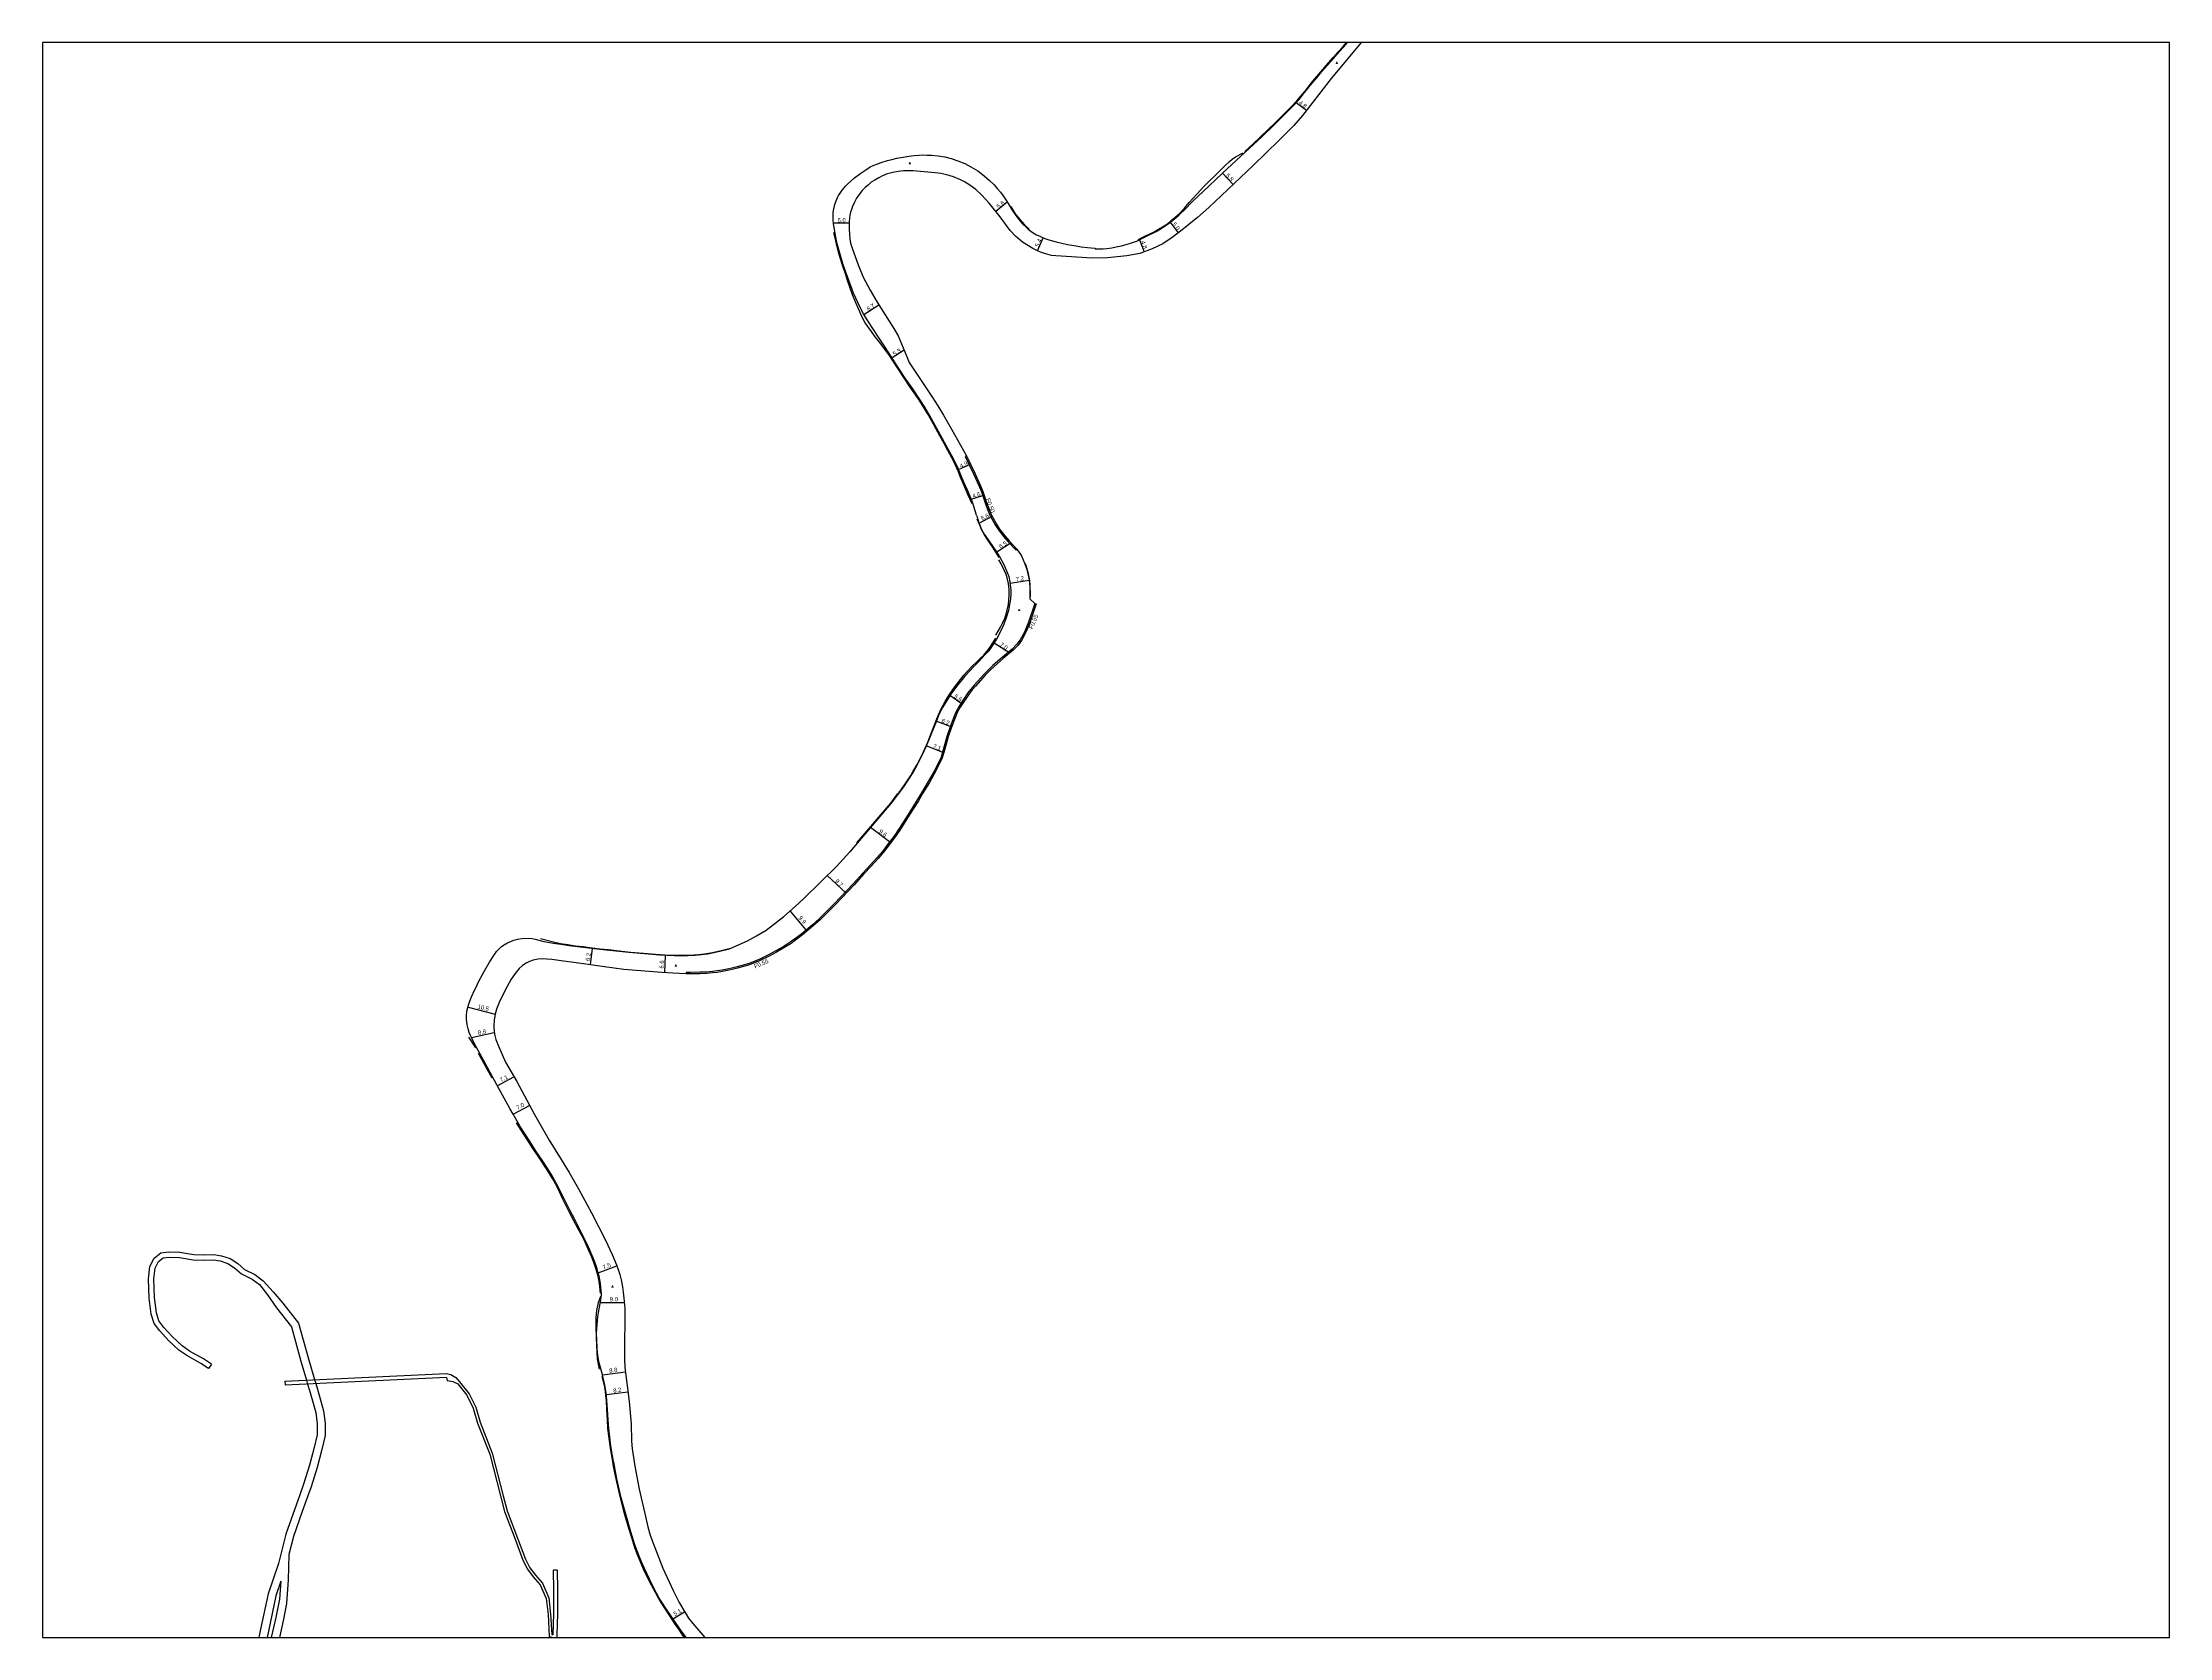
# Model space of a CAD drawing. Header units: metres. Extents: x -16001 to -12000, y -96000 to -93000.
# Drawn here: x -16000 to -15200, y -96000 to -95400 of the extents above; entities that cross this region are included whole.
import ezdxf

# ---------------------------------------------------------------- set-up
doc = ezdxf.new("R2010")
doc.units = ezdxf.units.M
doc.header["$LTSCALE"] = 2.5
for name, color, linetype in [('側溝・桝', 7, 'Continuous'), ('図郭', 7, 'Continuous'), ('幅員', 7, 'Continuous'), ('歩道・分離帯・安全施設', 7, 'Continuous'), ('舗装', 7, 'Continuous'), ('道路', 7, 'Continuous')]:
    doc.layers.add(name, color=color, linetype=linetype)
doc.styles.get("Standard").update_dxf_attribs({"font": ''})
doc.styles.add('YOKO_DECO', font='txt.shx', dxfattribs={"bigfont": 'extfont.shx'})
doc.styles.get('Standard').set_extended_font_data('@MS PGothic')

msp = doc.modelspace()

# ---------------------------------------------------------------- linework, layer by layer
at = {"layer": '側溝・桝'}
for points in [[(-15652.46, -95555.45), (-15652.93, -95555.67), (-15651.43, -95558.84), (-15649.87, -95562.24), (-15647.71, -95566.94), (-15646.79, -95569.03), (-15645.14, -95573.93), (-15644.33, -95576.25)], [(-15644.33, -95576.25), (-15643.53, -95577.99), (-15641.65, -95581.48), (-15640.43, -95583.35), (-15638.42, -95585.89), (-15636.81, -95587.78), (-15633.85, -95590.92), (-15633.48, -95590.56)], [(-15626.79, -95611), (-15629.1, -95618.06), (-15630.13, -95620.52), (-15630.7, -95621.77), (-15632.28, -95624.69), (-15633.48, -95626.35), (-15635.31, -95628.16), (-15638.87, -95631.21), (-15642.52, -95634.4), (-15643.93, -95635.71), (-15645.79, -95637.58), (-15649.55, -95641.76), (-15650.79, -95643.22), (-15651.93, -95644.7), (-15655.27, -95649.71), (-15656.44, -95651.86), (-15657.13, -95653.47), (-15658.7, -95657.78), (-15659.85, -95661.09), (-15660.62, -95663.84), (-15661.47, -95666.91), (-15662.06, -95668.83), (-15664.44, -95673.77), (-15666.83, -95678.05), (-15669.44, -95682.27), (-15671.03, -95684.94), (-15674.18, -95689.97), (-15678, -95696.04), (-15679.46, -95698.16), (-15682.42, -95702.03), (-15684.12, -95704.27), (-15686.13, -95706.61), (-15688.73, -95709.51), (-15691.45, -95712.42), (-15695.05, -95716.47), (-15702.16, -95723.88), (-15704.99, -95726.83), (-15707.22, -95729)], [(-15707.22, -95729), (-15707.93, -95729.71), (-15710.43, -95731.92), (-15714.43, -95735.25), (-15717.11, -95737.27), (-15718.77, -95738.44), (-15721.45, -95740.16), (-15724.18, -95741.74), (-15726.98, -95743.23), (-15730.5, -95744.92), (-15732.14, -95745.6), (-15734.21, -95746.4), (-15738.78, -95747.71), (-15740.68, -95748.24), (-15741.88, -95748.47), (-15744.38, -95748.95), (-15746.34, -95749.28), (-15748.01, -95749.47), (-15750.26, -95749.68), (-15752.83, -95749.78), (-15756.25, -95749.82), (-15757.85, -95749.81), (-15757.85, -95750.34)]]:
    msp.add_lwpolyline(points, dxfattribs=at)
at = {"layer": '図郭'}
msp.add_lwpolyline([(-16000, -96000), (-15200, -96000), (-15200, -95400), (-16000, -95400)], close=True, dxfattribs=at)
at = {"layer": '幅員'}
for points in [[(-15528.43, -95422.53), (-15524.62, -95425.5)], [(-15556.22, -95449.16), (-15552.2, -95453.38)], [(-15637.12, -95460.04), (-15641.45, -95463.51)], [(-15702.57, -95467.82), (-15696.59, -95467.78)], [(-15575.88, -95467.62), (-15572.81, -95471.54)], [(-15625.82, -95478.41), (-15623.65, -95473.44)], [(-15587.35, -95474.18), (-15585.68, -95478.72)], [(-15691.03, -95502.3), (-15685.42, -95498.7)], [(-15675.93, -95515.77), (-15680.4, -95518.67)], [(-15655.42, -95560.67), (-15650.96, -95558.62)], [(-15650.67, -95571.82), (-15646.34, -95570.37)], [(-15647.76, -95580.81), (-15642.81, -95578.23)], [(-15635.72, -95588.18), (-15641.09, -95591.76)], [(-15636.08, -95603.32), (-15628.94, -95602.24)], [(-15636.23, -95629.66), (-15642.12, -95625.91)], [(-15654.04, -95648.84), (-15658.69, -95645.66)], [(-15658.04, -95657.57), (-15663.85, -95655.32)], [(-15661, -95667.2), (-15667.6, -95664.63)], [(-15688.52, -95695.18), (-15680.91, -95700.95)], [(-15704.84, -95713.4), (-15697.74, -95720.05)], [(-15718.84, -95726.76), (-15712.53, -95734.34)], [(-15793.89, -95746.95), (-15793.12, -95740.76)], [(-15765.94, -95749.92), (-15765.67, -95743.28)], [(-15839.95, -95762.88), (-15829.77, -95765.47)], [(-15838.66, -95774.32), (-15830.1, -95772.45)], [(-15828.94, -95792.42), (-15822.7, -95789.05)], [(-15822.93, -95803.18), (-15816.79, -95799.85)], [(-15791.02, -95862.81), (-15784.03, -95860.18)], [(-15790.17, -95874.03), (-15781.21, -95874.02)], [(-15789.42, -95901.16), (-15780.74, -95900.09)], [(-15787.92, -95908.58), (-15779.82, -95907.59)], [(-15762.92, -95992.95), (-15758.51, -95990.39)]]:
    msp.add_lwpolyline(points, dxfattribs=at)
at = {"layer": '歩道・分離帯・安全施設'}
for points in [[(-15547.82, -95441.03), (-15544.79, -95438.25), (-15541.87, -95435.47), (-15539.04, -95432.72), (-15536.55, -95430.31), (-15534.17, -95427.95), (-15532.01, -95425.82), (-15529.76, -95423.54), (-15527.81, -95421.37), (-15525.15, -95418.25), (-15522.78, -95415.31), (-15521.42, -95413.63), (-15519.15, -95411), (-15517.01, -95408.46), (-15514.56, -95405.62), (-15512.64, -95403.54), (-15510.81, -95401.52), (-15509.48, -95400)], [(-15587.87, -95474.08), (-15586.61, -95473.53), (-15585.09, -95472.75), (-15582.18, -95471.29), (-15580.27, -95470.2), (-15578.74, -95469.33), (-15576.91, -95468.24), (-15575.46, -95466.97), (-15574.11, -95465.86), (-15572.42, -95464.39), (-15570.43, -95462.35), (-15568.68, -95460.23), (-15567.31, -95458.65), (-15565.72, -95456.89), (-15563.29, -95454.3), (-15561.26, -95452.31), (-15559.03, -95450.11), (-15557.14, -95448.24), (-15555.17, -95446.24), (-15553.54, -95444.73), (-15552.56, -95443.87), (-15551.34, -95443.04), (-15548.45, -95441.47)], [(-15635.82, -95461.66), (-15634.11, -95464.41), (-15632.46, -95466.58), (-15630.71, -95468.58), (-15628.88, -95470.15)], [(-15650.38, -95573.49), (-15651.92, -95570.08), (-15653.24, -95566.99), (-15654.81, -95563.24), (-15655.65, -95561.29), (-15656.79, -95558.7), (-15658.03, -95556.2), (-15659.44, -95553.51), (-15660.89, -95550.83), (-15662.46, -95547.9), (-15663.97, -95545.14), (-15665.66, -95542.14), (-15667.16, -95539.59), (-15668.93, -95536.68), (-15670.67, -95533.96), (-15673.64, -95529.65), (-15676.05, -95526.07), (-15678.19, -95522.77), (-15680.02, -95519.88), (-15681.38, -95517.79), (-15683.14, -95515.31), (-15685.2, -95512.75), (-15686.8, -95510.69), (-15688.23, -95508.74), (-15689.61, -95506.78), (-15690.56, -95505.39), (-15691.66, -95503.29), (-15693.12, -95500.21), (-15693.98, -95498.16), (-15695.29, -95494.92), (-15696.32, -95492.01), (-15697.18, -95489.49), (-15698, -95487), (-15698.94, -95484.14), (-15699.94, -95481.01), (-15700.6, -95478.8), (-15701.15, -95476.87), (-15701.67, -95474.6), (-15702.42, -95471.41)], [(-15640.16, -95593.73), (-15642.41, -95590.12), (-15643.78, -95588.07), (-15644.77, -95586.59), (-15645.86, -95584.94), (-15646.8, -95583.22), (-15647.48, -95581.57), (-15648.43, -95579.28)], [(-15641.38, -95622.97), (-15639.63, -95619.9), (-15638.88, -95618.37), (-15638.1, -95616.59), (-15637.63, -95615.37), (-15637.18, -95613.58), (-15636.73, -95611.36), (-15636.53, -95609.75), (-15636.39, -95607.83), (-15636.4, -95605.73), (-15636.63, -95603.51), (-15637.18, -95601.34), (-15637.59, -95600.12), (-15638.16, -95598.75), (-15639.44, -95596.13), (-15640.25, -95594.58)], [(-15628.45, -95608.43), (-15628.43, -95607.03), (-15628.47, -95605.03), (-15628.53, -95603.98), (-15628.68, -95602.54), (-15628.89, -95601.18), (-15629.17, -95599.81), (-15629.8, -95597.65), (-15630.34, -95596.13)], [(-15678.03, -95682.08), (-15676.91, -95680.85), (-15675.68, -95679.14), (-15673.47, -95675.68), (-15672.64, -95674.34), (-15671.03, -95671.61), (-15669.86, -95669.31), (-15668.68, -95666.87), (-15667.04, -95663.14), (-15666.02, -95660.55), (-15663.9, -95655.08), (-15663.02, -95652.88), (-15662.02, -95650.67), (-15660.53, -95647.85), (-15659.4, -95645.97), (-15657.19, -95642.84), (-15655.58, -95640.69), (-15653.42, -95637.98), (-15650.48, -95634.76), (-15648.57, -95632.98), (-15647.15, -95631.6), (-15645.96, -95630.42), (-15644.76, -95629.05), (-15643.69, -95627.62), (-15641.47, -95624.04)], [(-15678.38, -95682.5), (-15681.1, -95686.09), (-15693.88, -95701.07)], [(-15812.72, -95737.01), (-15808.31, -95738.19), (-15805.16, -95738.88), (-15802.47, -95739.36), (-15799.58, -95739.77), (-15796.67, -95740.12), (-15793.33, -95740.53), (-15790.36, -95740.88), (-15787.11, -95741.23), (-15783.1, -95741.69), (-15778.86, -95742.24), (-15774.02, -95742.61), (-15769.46, -95742.98), (-15765.91, -95743.21), (-15762.43, -95743.33), (-15759.55, -95743.37), (-15756.49, -95743.3), (-15753.41, -95743.1), (-15751, -95742.84), (-15748.06, -95742.29), (-15744.76, -95741.62), (-15741.7, -95740.82)], [(-15839.82, -95774.23), (-15837.19, -95778.14)], [(-15836.15, -95780.19), (-15831, -95789.5)], [(-15790.15, -95870.47), (-15790.47, -95866.89), (-15791.02, -95864.04), (-15791.86, -95861.26), (-15792.64, -95858.91), (-15793.46, -95856.74), (-15795.09, -95853.01), (-15796.46, -95850.17), (-15798.36, -95846.52), (-15800.24, -95843.07), (-15801.52, -95840.62), (-15802.92, -95837.91), (-15804.33, -95835.11), (-15805.56, -95832.34), (-15806.6, -95830.27), (-15808.17, -95827.39), (-15810.2, -95824.12), (-15813.32, -95819.33), (-15815.75, -95815.76), (-15817.97, -95812.35), (-15821.79, -95806.4)], [(-15790.48, -95899.04), (-15791.23, -95895.23), (-15791.44, -95892.85), (-15791.56, -95889.89), (-15791.62, -95887.29), (-15791.78, -95883.03), (-15791.76, -95879.81), (-15791.48, -95877), (-15790.83, -95873.98), (-15790.06, -95871.57)], [(-15758.55, -96000), (-15759.11, -95999.22), (-15760.45, -95997.3), (-15762.27, -95994.63), (-15763.81, -95992.27), (-15766.17, -95988.63), (-15767.29, -95986.8), (-15768.69, -95984.5), (-15770.24, -95981.73), (-15771.75, -95978.92), (-15772.86, -95976.69), (-15773.89, -95974.55), (-15775, -95971.98), (-15776.36, -95968.56), (-15777.19, -95966.32), (-15778.27, -95962.93), (-15779.31, -95959.44), (-15779.96, -95957.23), (-15781.1, -95953.49), (-15781.92, -95950.51), (-15782.79, -95947.03), (-15783.4, -95944.23), (-15784.22, -95940.34), (-15784.71, -95938.06), (-15785.22, -95935.54), (-15785.65, -95933.1), (-15786.17, -95930.29), (-15786.54, -95927.9), (-15787.02, -95924.11), (-15787.33, -95921.35), (-15787.55, -95918.13), (-15787.79, -95914.26), (-15787.93, -95910.89), (-15788.07, -95909.1), (-15788.28, -95907.3), (-15788.67, -95905.17), (-15789.52, -95901.85)]]:
    msp.add_lwpolyline(points, dxfattribs=at)
at = {"layer": '道路'}
for points in [[(-15648.62, -95578.07), (-15648.71, -95577.82), (-15650.19, -95572.97), (-15652, -95568.67), (-15653.54, -95565.09), (-15655.87, -95559.61), (-15657.18, -95556.83), (-15664.36, -95543.76), (-15666.22, -95540.42), (-15668.17, -95537.19), (-15672.71, -95530.25), (-15675.23, -95526.58), (-15678.12, -95522.2), (-15683, -95514.66), (-15685.52, -95510.9), (-15689.59, -95504.74), (-15691.03, -95502.3), (-15692.38, -95499.88), (-15694.95, -95494.27), (-15697.38, -95487.73), (-15698.85, -95483.65), (-15701.15, -95475.77), (-15701.66, -95473.25), (-15702.28, -95469.64), (-15702.53, -95468.2), (-15702.67, -95466.73), (-15702.67, -95465.4), (-15702.58, -95464.09), (-15702.5, -95463.25), (-15702.34, -95462.46), (-15702.14, -95461.55), (-15701.95, -95460.94), (-15701.74, -95460.15), (-15700.98, -95458.36), (-15700.56, -95457.59), (-15700.04, -95456.71), (-15699.27, -95455.56), (-15698.66, -95454.78), (-15697.98, -95454.03), (-15697.1, -95453.17), (-15694.64, -95450.96), (-15692.23, -95449.1), (-15690.35, -95447.86), (-15688.76, -95446.82), (-15687.59, -95446.22), (-15686.19, -95445.71), (-15684.53, -95445.09), (-15682.18, -95444.33), (-15680.58, -95444), (-15678.63, -95443.55), (-15676.27, -95443.08), (-15674.21, -95442.73), (-15672.19, -95442.45), (-15670.4, -95442.31), (-15668.93, -95442.29), (-15667.23, -95442.32), (-15665.46, -95442.4), (-15663.16, -95442.62), (-15660.64, -95443.06), (-15658.19, -95443.63), (-15655.68, -95444.45), (-15653.08, -95445.53), (-15650.83, -95446.7), (-15648.27, -95448.27), (-15645.8, -95450.15), (-15643.86, -95451.87), (-15642.25, -95453.46), (-15640.94, -95454.87), (-15639.73, -95456.23), (-15638.64, -95457.65), (-15637.43, -95459.5), (-15636.45, -95461.23), (-15635.51, -95462.73), (-15633.93, -95465.08), (-15632.78, -95466.6), (-15631.45, -95468.19), (-15629.81, -95469.71), (-15629.27, -95470.17), (-15628.28, -95470.95), (-15627.37, -95471.54), (-15626.11, -95472.29), (-15624.64, -95473.01), (-15622.97, -95473.74), (-15621.47, -95474.26), (-15618.72, -95474.92), (-15614.5, -95475.97), (-15611.17, -95476.53), (-15609.28, -95476.82), (-15606.92, -95477.12), (-15605.55, -95477.28), (-15604.02, -95477.36), (-15604.03, -95477.57), (-15603.8, -95477.58), (-15602.75, -95477.62), (-15601.11, -95477.58), (-15599.66, -95477.44), (-15597.84, -95477.17), (-15596.16, -95476.89), (-15594.12, -95476.43), (-15592.45, -95475.98), (-15590.75, -95475.47), (-15588.15, -95474.6), (-15585.24, -95473.06), (-15581.19, -95471.06), (-15579.86, -95470.34), (-15578.17, -95469.22), (-15576.3, -95467.93), (-15574.85, -95466.86), (-15572.64, -95464.92), (-15569.92, -95462.4), (-15567.83, -95460.2), (-15565.04, -95457.55), (-15563.52, -95456.12), (-15556.22, -95449.16), (-15549.3, -95442.73), (-15541.36, -95435.47), (-15536.64, -95430.83), (-15534.43, -95428.66), (-15532.32, -95426.56), (-15530.61, -95424.85), (-15528.98, -95423.15), (-15527.28, -95421.25), (-15525.82, -95419.45), (-15524.15, -95417.39), (-15522.53, -95415.38), (-15520.75, -95413.24), (-15518.77, -95410.94), (-15516.54, -95408.38), (-15514.56, -95406.12), (-15512.21, -95403.42), (-15510.68, -95401.74), (-15509.22, -95400)], [(-15504, -95400), (-15506.43, -95402.81), (-15515.26, -95413.58), (-15523.11, -95423.56), (-15526.15, -95427.46), (-15529.36, -95431.15), (-15534.88, -95436.78), (-15544.7, -95446.22), (-15561.26, -95462.02), (-15565.62, -95465.79), (-15570.89, -95470.04), (-15575.13, -95473.36), (-15578.64, -95475.69), (-15582.65, -95477.6), (-15587.33, -95479.33), (-15592.18, -95480.27), (-15599.45, -95480.94), (-15605.17, -95481.16), (-15618.88, -95480.29), (-15620.52, -95480.06), (-15623.17, -95479.36), (-15624.69, -95478.89), (-15625.82, -95478.41), (-15627.56, -95477.52), (-15631.37, -95475.04), (-15634.01, -95472.79), (-15635.99, -95470.67), (-15639.8, -95465.58), (-15643.92, -95460.43), (-15646.68, -95457.46), (-15648.98, -95455.31), (-15651.21, -95453.7), (-15653.26, -95452.43), (-15654.97, -95451.58), (-15657.35, -95450.58), (-15659.93, -95449.78), (-15662.08, -95449.27), (-15664.25, -95449), (-15672.59, -95448.27), (-15676.21, -95448.27), (-15678.17, -95448.49), (-15680.2, -95448.84), (-15681.23, -95449.11), (-15682.26, -95449.43), (-15683.2, -95449.78), (-15684.12, -95450.15), (-15685.5, -95450.87), (-15687, -95451.76), (-15688.3, -95452.58), (-15689.49, -95453.6), (-15690.53, -95454.54), (-15691.79, -95455.82), (-15693.81, -95458.52), (-15694.64, -95460.04), (-15695.37, -95461.69), (-15695.77, -95462.76), (-15696.1, -95463.84), (-15696.39, -95464.98), (-15696.52, -95465.96), (-15696.59, -95467.4), (-15696.57, -95470.27), (-15696.54, -95472.14), (-15696.37, -95473.83), (-15696.04, -95475.49), (-15695.46, -95477.36), (-15694.33, -95480.48), (-15693.19, -95483.66), (-15691.33, -95488.29), (-15688.67, -95493.18), (-15686.04, -95497.72), (-15681.5, -95504.79), (-15679.79, -95507.57), (-15678.15, -95510.34), (-15675.06, -95517.9), (-15674.58, -95519.1), (-15674.07, -95520.34), (-15668.72, -95528.26), (-15665.48, -95533.22), (-15663.27, -95536.7), (-15661.15, -95540.12), (-15658.07, -95545.4), (-15652.46, -95555.45), (-15650.96, -95558.62), (-15649.39, -95562.02), (-15647.24, -95566.73), (-15646.31, -95568.84), (-15644.65, -95573.76), (-15643.85, -95576.05)], [(-15648.62, -95578.07), (-15647.96, -95580.32), (-15646.78, -95583.22), (-15645.85, -95584.9), (-15643.66, -95587.9), (-15641.17, -95591.61), (-15639.85, -95593.87), (-15638.46, -95596.38), (-15637.41, -95598.71), (-15636.61, -95600.92), (-15636.13, -95602.9), (-15635.79, -95605.97), (-15635.79, -95607.81), (-15636.01, -95610.12), (-15636.36, -95612.07), (-15636.73, -95613.64), (-15637.56, -95616.45), (-15638.37, -95618.79), (-15639.44, -95621.09), (-15641.16, -95624.4), (-15642.57, -95626.64), (-15644.13, -95628.79), (-15645.41, -95630.27), (-15647.92, -95633), (-15649.71, -95634.68), (-15653.08, -95638.33), (-15656.22, -95642.21), (-15658.34, -95645.13), (-15660.27, -95648.1), (-15661.49, -95650.17), (-15662.69, -95652.55), (-15663.94, -95655.54), (-15667.63, -95664.68), (-15669.15, -95667.98), (-15671, -95671.71), (-15672.43, -95674.27), (-15674.55, -95677.55), (-15676.17, -95679.99), (-15680.91, -95686.25), (-15696.4, -95704.42), (-15701.33, -95709.97), (-15707.1, -95715.62), (-15713.8, -95722.07)], [(-15643.85, -95576.05), (-15643.06, -95577.76), (-15641.2, -95581.22), (-15640.01, -95583.04), (-15638.02, -95585.56), (-15636.42, -95587.43), (-15633.48, -95590.56), (-15631.82, -95593.15), (-15630.56, -95596.09), (-15629.95, -95597.86), (-15629.37, -95599.82), (-15628.95, -95602.08), (-15628.68, -95604.7), (-15628.6, -95609.33), (-15626.79, -95611), (-15626.24, -95611.18), (-15628.59, -95618.25), (-15629.64, -95620.73), (-15630.22, -95622.01), (-15631.82, -95624.97), (-15633.07, -95626.7), (-15634.95, -95628.56), (-15638.52, -95631.62), (-15642.16, -95634.8), (-15643.55, -95636.09), (-15645.39, -95637.95), (-15649.14, -95642.12), (-15650.37, -95643.56), (-15651.49, -95645.01), (-15654.8, -95649.99), (-15655.95, -95652.09), (-15656.62, -95653.67), (-15658.19, -95657.96), (-15659.33, -95661.25), (-15660.1, -95663.99), (-15660.95, -95667.07), (-15661.56, -95669.03), (-15663.96, -95674.02), (-15666.37, -95678.33), (-15668.97, -95682.55), (-15670.57, -95685.22), (-15673.73, -95690.26), (-15677.55, -95696.34), (-15679.03, -95698.48), (-15681.99, -95702.36), (-15683.7, -95704.61), (-15685.72, -95706.97), (-15688.33, -95709.87), (-15691.06, -95712.79), (-15694.66, -95716.84), (-15701.77, -95724.25), (-15704.61, -95727.21), (-15706.87, -95729.38)], [(-15757.96, -96000), (-15759.68, -95997.68), (-15763.36, -95992.31), (-15765.66, -95988.91), (-15766.78, -95987.13), (-15768.04, -95985.16), (-15769.02, -95983.33), (-15770.07, -95981.3), (-15771.56, -95978.36), (-15773.64, -95974.08), (-15774.7, -95971.59), (-15775.63, -95969.45), (-15777.22, -95965.09), (-15778.74, -95960.23), (-15780.41, -95954.51), (-15782.37, -95947.42), (-15783.93, -95940.32), (-15785.18, -95934.09), (-15785.39, -95933.07), (-15785.86, -95930.29), (-15786.22, -95927.89), (-15786.96, -95921.35), (-15787.2, -95918.18), (-15787.46, -95914.24), (-15787.7, -95910.89), (-15787.86, -95909.09), (-15788.1, -95907.26), (-15788.48, -95905.13), (-15789.42, -95901.16), (-15790.18, -95898.43), (-15790.65, -95896.63), (-15791.05, -95894.64), (-15791.28, -95892.85), (-15791.44, -95890.81), (-15791.55, -95888.21), (-15791.58, -95885.37), (-15791.4, -95882.21), (-15791.13, -95879.44), (-15790.59, -95876.37), (-15790.11, -95873.69), (-15789.89, -95872.17), (-15789.8, -95870.86), (-15790.12, -95866.78), (-15790.56, -95864.62), (-15791.11, -95862.44), (-15791.66, -95860.61), (-15792.41, -95858.42), (-15793.34, -95856.09), (-15794.51, -95853.41), (-15796.13, -95850.06), (-15798.04, -95846.23), (-15799.82, -95842.77), (-15801.65, -95839.21), (-15803.45, -95835.72), (-15805.02, -95832.49), (-15806.67, -95829.29), (-15808.26, -95826.39), (-15809.9, -95823.74), (-15812.13, -95820.39), (-15814.28, -95817.13), (-15816.65, -95813.54), (-15818.72, -95810.32), (-15820.32, -95807.73), (-15822.93, -95803.18), (-15824.2, -95801.05), (-15829.09, -95792.14), (-15834.11, -95782.82), (-15837.49, -95776.73), (-15838.53, -95774.58), (-15839.04, -95773.55), (-15839.48, -95772.37), (-15839.94, -95771), (-15840.26, -95769.56), (-15840.59, -95767.35), (-15840.56, -95766.14), (-15840.35, -95764.38), (-15839.6, -95761.58), (-15838.63, -95758.94), (-15837.52, -95756.47), (-15836.83, -95755.07), (-15835.97, -95753.41), (-15833.78, -95749.22), (-15831.87, -95745.95), (-15830.25, -95743.45), (-15829.29, -95742), (-15828.92, -95741.59), (-15828.42, -95741.07), (-15827.88, -95740.57), (-15827.32, -95740.11), (-15826.72, -95739.66), (-15826.07, -95739.23), (-15825.69, -95739), (-15825.08, -95738.67), (-15824.5, -95738.38), (-15823.62, -95738.01), (-15823.17, -95737.85), (-15821.34, -95737.35), (-15819.76, -95737.07), (-15817.23, -95736.94), (-15815.86, -95737.04), (-15814.72, -95737.27), (-15811.49, -95738.21), (-15807.85, -95738.84), (-15805.03, -95739.24), (-15801.9, -95739.68), (-15790.39, -95741.1), (-15779.53, -95742.23), (-15767.82, -95743.19), (-15759.68, -95743.52), (-15754.56, -95743.34), (-15749.79, -95742.8), (-15745.25, -95741.87), (-15741.66, -95740.89), (-15737.98, -95739.32), (-15734.78, -95737.92), (-15731.43, -95736.07), (-15727.86, -95733.89), (-15721.18, -95728.84), (-15716.93, -95725.07), (-15713.8, -95722.07)], [(-15706.87, -95729.38), (-15707.57, -95730.08), (-15710.1, -95732.31), (-15714.1, -95735.65), (-15716.81, -95737.71), (-15718.47, -95738.88), (-15721.17, -95740.61), (-15723.92, -95742.2), (-15726.74, -95743.71), (-15730.28, -95745.4), (-15731.94, -95746.09), (-15734.04, -95746.9), (-15738.63, -95748.22), (-15740.56, -95748.75), (-15741.78, -95748.99), (-15744.28, -95749.47), (-15746.26, -95749.81), (-15747.95, -95750), (-15750.23, -95750.21), (-15752.82, -95750.31), (-15756.25, -95750.35), (-15757.85, -95750.34), (-15762.93, -95750.15), (-15767.1, -95749.83), (-15781.33, -95748.67), (-15788.63, -95747.69), (-15794.76, -95746.82), (-15800.2, -95746.09), (-15804.04, -95745.52), (-15808.38, -95744.96), (-15810.29, -95744.79), (-15811.98, -95744.73), (-15813.52, -95744.81), (-15815.41, -95745.18), (-15816.85, -95745.66), (-15818.12, -95746.28), (-15819.41, -95747.19), (-15820.77, -95748.4), (-15822.27, -95750.19), (-15823.71, -95752.37), (-15826.02, -95756.51), (-15828.23, -95761.19), (-15829.24, -95763.64), (-15829.77, -95765.47), (-15830.08, -95767.61), (-15830.24, -95770.16), (-15830.16, -95772.06), (-15829.93, -95773.53), (-15829.49, -95775.08), (-15828.38, -95777.85), (-15825.84, -95783.61), (-15821.62, -95790.91), (-15814.97, -95803.22), (-15809.42, -95812.96), (-15804.98, -95820.16), (-15801.91, -95825.09), (-15798.43, -95831.17), (-15793.51, -95840.22), (-15788.22, -95850.54), (-15785.8, -95855.92), (-15784.15, -95859.87), (-15783.49, -95861.61), (-15782.9, -95863.44), (-15782.39, -95865.41), (-15781.89, -95868.04), (-15781.64, -95870.09), (-15781.38, -95872.32), (-15781.01, -95876.12), (-15780.99, -95879.94), (-15781.14, -95890.36), (-15781.16, -95895.32), (-15780.94, -95898.48), (-15779.37, -95911.23), (-15778.57, -95919.61), (-15778.42, -95926.16), (-15778.17, -95929.06), (-15777.23, -95935.58), (-15775.57, -95944.24), (-15773.25, -95954.46), (-15772.29, -95958.32), (-15771.42, -95961.48), (-15770.62, -95963.88), (-15766.69, -95973.87), (-15762.78, -95982.37), (-15760.6, -95986.8), (-15758.6, -95990.24), (-15757.01, -95992.68), (-15755.38, -95994.77), (-15750.86, -96000)]]:
    msp.add_lwpolyline(points, dxfattribs=at)
at = {"layer": '道路', "flags": 128}
for points in [[(-15937.53, -95898.83), (-15940.52, -95896.9), (-15945.75, -95893.97), (-15948.77, -95891.87), (-15952.58, -95888.34), (-15955.91, -95884.62), (-15958.04, -95881.85), (-15959.1, -95878.33), (-15959.92, -95872.31), (-15960.14, -95865.04), (-15959.59, -95860.48), (-15958, -95857.33), (-15955.47, -95855.29), (-15952.47, -95854.88), (-15948.31, -95855.01), (-15943.13, -95855.92), (-15939.57, -95856.04), (-15935.59, -95855.93), (-15932.67, -95856.4), (-15929.38, -95857.47), (-15926.58, -95859.3), (-15924, -95861.56), (-15920.15, -95863.48), (-15916.96, -95865.79), (-15913.26, -95869.92)], [(-15936.44, -95897.15), (-15939.49, -95895.18), (-15944.69, -95892.27), (-15947.51, -95890.3), (-15951.16, -95886.93), (-15954.36, -95883.34), (-15956.23, -95880.92), (-15957.14, -95877.9), (-15957.93, -95872.14), (-15958.13, -95865.13), (-15957.65, -95861.06), (-15956.41, -95858.62), (-15954.65, -95857.2), (-15952.36, -95856.88), (-15948.52, -95857), (-15943.34, -95857.92), (-15939.57, -95858.04), (-15935.73, -95857.93), (-15933.14, -95858.35), (-15930.25, -95859.29), (-15927.8, -95860.89), (-15925.12, -95863.24), (-15921.18, -95865.2), (-15918.36, -95867.24), (-15915.37, -95871.06), (-15912.01, -95875.98), (-15906.41, -95883.1), (-15902.83, -95896.07), (-15900.74, -95903.15)], [(-15913.26, -95869.92), (-15909.59, -95874.2), (-15903.68, -95881.72), (-15899.95, -95895.24), (-15897.66, -95903)], [(-15936.44, -95897.15), (-15937.53, -95898.83)], [(-15908.87, -95903.53), (-15882.5, -95902.29)], [(-15908.87, -95903.53), (-15882.5, -95902.29)], [(-15908.87, -95903.53), (-15908.8, -95905.07)], [(-15882.5, -95903.83), (-15908.8, -95905.07)], [(-15882.5, -95903.83), (-15908.8, -95905.07)], [(-15900.74, -95903.15), (-15900.3, -95904.67)], [(-15897.66, -95903), (-15897.21, -95904.52)], [(-15882.5, -95902.29), (-15848.15, -95900.67)], [(-15882.5, -95902.29), (-15848.15, -95900.67)], [(-15848.08, -95902.21), (-15882.5, -95903.83)], [(-15848.08, -95902.21), (-15882.5, -95903.83)], [(-15848.15, -95900.67), (-15846.4, -95901.12), (-15844.54, -95902.22), (-15843.13, -95903.83), (-15839.57, -95908.34), (-15837.08, -95913.37), (-15835.4, -95919.01), (-15830.86, -95930.73), (-15826.75, -95946.7)], [(-15848.08, -95902.21), (-15847.86, -95903.33), (-15845.64, -95903.68), (-15843.78, -95904.62), (-15840.42, -95908.88), (-15838.02, -95913.73), (-15836.35, -95919.33), (-15831.82, -95931.04), (-15827.78, -95946.7)], [(-15900.3, -95904.67), (-15899.49, -95907.41), (-15897.21, -95915.37), (-15896.66, -95919.58), (-15896.7, -95923.71), (-15897.84, -95928.52), (-15899.56, -95935.19), (-15901.87, -95942.37), (-15903.4, -95946.7)], [(-15897.21, -95904.52), (-15896.62, -95906.55), (-15894.26, -95914.76), (-15893.65, -95919.4), (-15893.7, -95924.08), (-15894.92, -95929.24), (-15896.68, -95936.02), (-15899.02, -95943.33), (-15900.22, -95946.7)], [(-15903.4, -95946.7), (-15905.12, -95951.55), (-15908.44, -95961.11), (-15911.31, -95972.21), (-15915.13, -95983.54), (-15917.98, -95996.93), (-15918.62, -96000)], [(-15900.22, -95946.7), (-15902.3, -95952.57), (-15905.56, -95961.98), (-15907.31, -95968.75)], [(-15827.78, -95946.7), (-15826.25, -95952.63), (-15822.25, -95963.02), (-15819.3, -95970.9), (-15817.58, -95974.35), (-15815.41, -95977.21), (-15812.8, -95980.15), (-15810.54, -95985.3), (-15809.88, -95991.38), (-15809.44, -95999.68), (-15808.11, -96000)], [(-15826.75, -95946.7), (-15825.3, -95952.33), (-15821.32, -95962.65), (-15818.39, -95970.49), (-15816.72, -95973.82), (-15814.64, -95976.58), (-15811.95, -95979.6), (-15809.56, -95985.04), (-15808.88, -95991.29), (-15808.48, -95998.88), (-15808.06, -95998.98)], [(-15907.31, -95968.75), (-15907.65, -95978.26), (-15908.19, -95987.19), (-15909.37, -95993.07), (-15910.9, -96000)], [(-15807.97, -95974.73), (-15807.76, -95982.11), (-15807.83, -95991.05), (-15808.06, -95998.98)], [(-15806.47, -95974.69), (-15807.97, -95974.73)], [(-15806.47, -95974.69), (-15806.26, -95982.1), (-15806.33, -95991.08), (-15806.57, -95999.06), (-15806.57, -96000)], [(-15910.38, -95978.86), (-15912.23, -95984.34), (-15915.04, -95997.57), (-15915.55, -96000)], [(-15910.38, -95978.86), (-15910.88, -95985.62), (-15912.3, -95992.43), (-15913.97, -96000)]]:
    msp.add_lwpolyline(points, dxfattribs=at)

# ---------------------------------------------------------------- texts
at = {"layer": '側溝・桝'}
for s, rotation, p in [('F0.50', 290, (-15645.21, -95571.78)), ('F0.55', 67, (-15627.63, -95620.8)), ('F0.55', 23.76246, (-15731.95, -95748.36))]:
    msp.add_text(s, height=1.6, rotation=rotation, dxfattribs=at).set_placement(p)
at = {"layer": '幅員'}
for s, rotation, p in [('4.8', 322, (-15527.7, -95422.95)), ('5.8', 314, (-15555.08, -95450.2)), ('5.6', 39, (-15640.35, -95462.53)), ('5.0', 308, (-15575.16, -95468.39)), ('5.4', 66, (-15625.33, -95477.11)), ('4.8', 290, (-15586.94, -95474.93)), ('6.7', 33, (-15689.4, -95501.07)), ('5.3', 33, (-15679.54, -95517.96)), ('4.9', 25, (-15654.57, -95560.18)), ('4.6', 19, (-15649.97, -95571.49)), ('5.6', 27.53697, (-15646.53, -95579.89)), ('6.5', 33.65652, (-15639.6, -95590.47)), ('7.2', 8.59437, (-15633.79, -95602.72)), ('7.0', 327.51708, (-15640.12, -95626.89)), ('5.6', 325.60581, (-15657.28, -95646.33)), ('6.2', 338.86297, (-15662.05, -95655.75)), ('7.1', 338.74006, (-15665.24, -95665.29)), ('9.6', 322.83352, (-15685.58, -95697.1)), ('9.7', 316.86886, (-15702.04, -95715.68)), ('9.9', 310, (-15715.8, -95729.38)), ('6.2', 83, (-15794.19, -95745.61)), ('6.6', 88, (-15766.36, -95748.37)), ('10.5', 346, (-15836.48, -95763.34)), ('8.8', 12, (-15836.05, -95773.38)), ('7.1', 28, (-15827.46, -95791.14)), ('7.0', 28, (-15821.3, -95801.57)), ('7.5', 21, (-15788.91, -95861.57)), ('8.8', 7, (-15786.75, -95900.44)), ('8.2', 7, (-15785.25, -95907.92)), ('5.1', 30, (-15762.14, -95991.98))]:
    msp.add_text(s, height=1.6, rotation=rotation, dxfattribs=at).set_placement(p)
for s, p in [('6.0', (-15700.98, -95467.65)), ('9.0', (-15786.66, -95873.57))]:
    msp.add_text(s, height=1.6, dxfattribs=at).set_placement(p)
at = {"layer": '舗装', "style": 'YOKO_DECO'}
for p in [(-15513.44, -95408.07, 253.57), (-15674.04, -95445.8, 261.87), (-15633, -95613.85, 258.16), (-15762.08, -95747.6, 263.41), (-15785.93, -95868.33, 254.27)]:
    msp.add_text('A', height=0.75, dxfattribs=at).set_placement(p)

doc.saveas('drawing.dxf')
